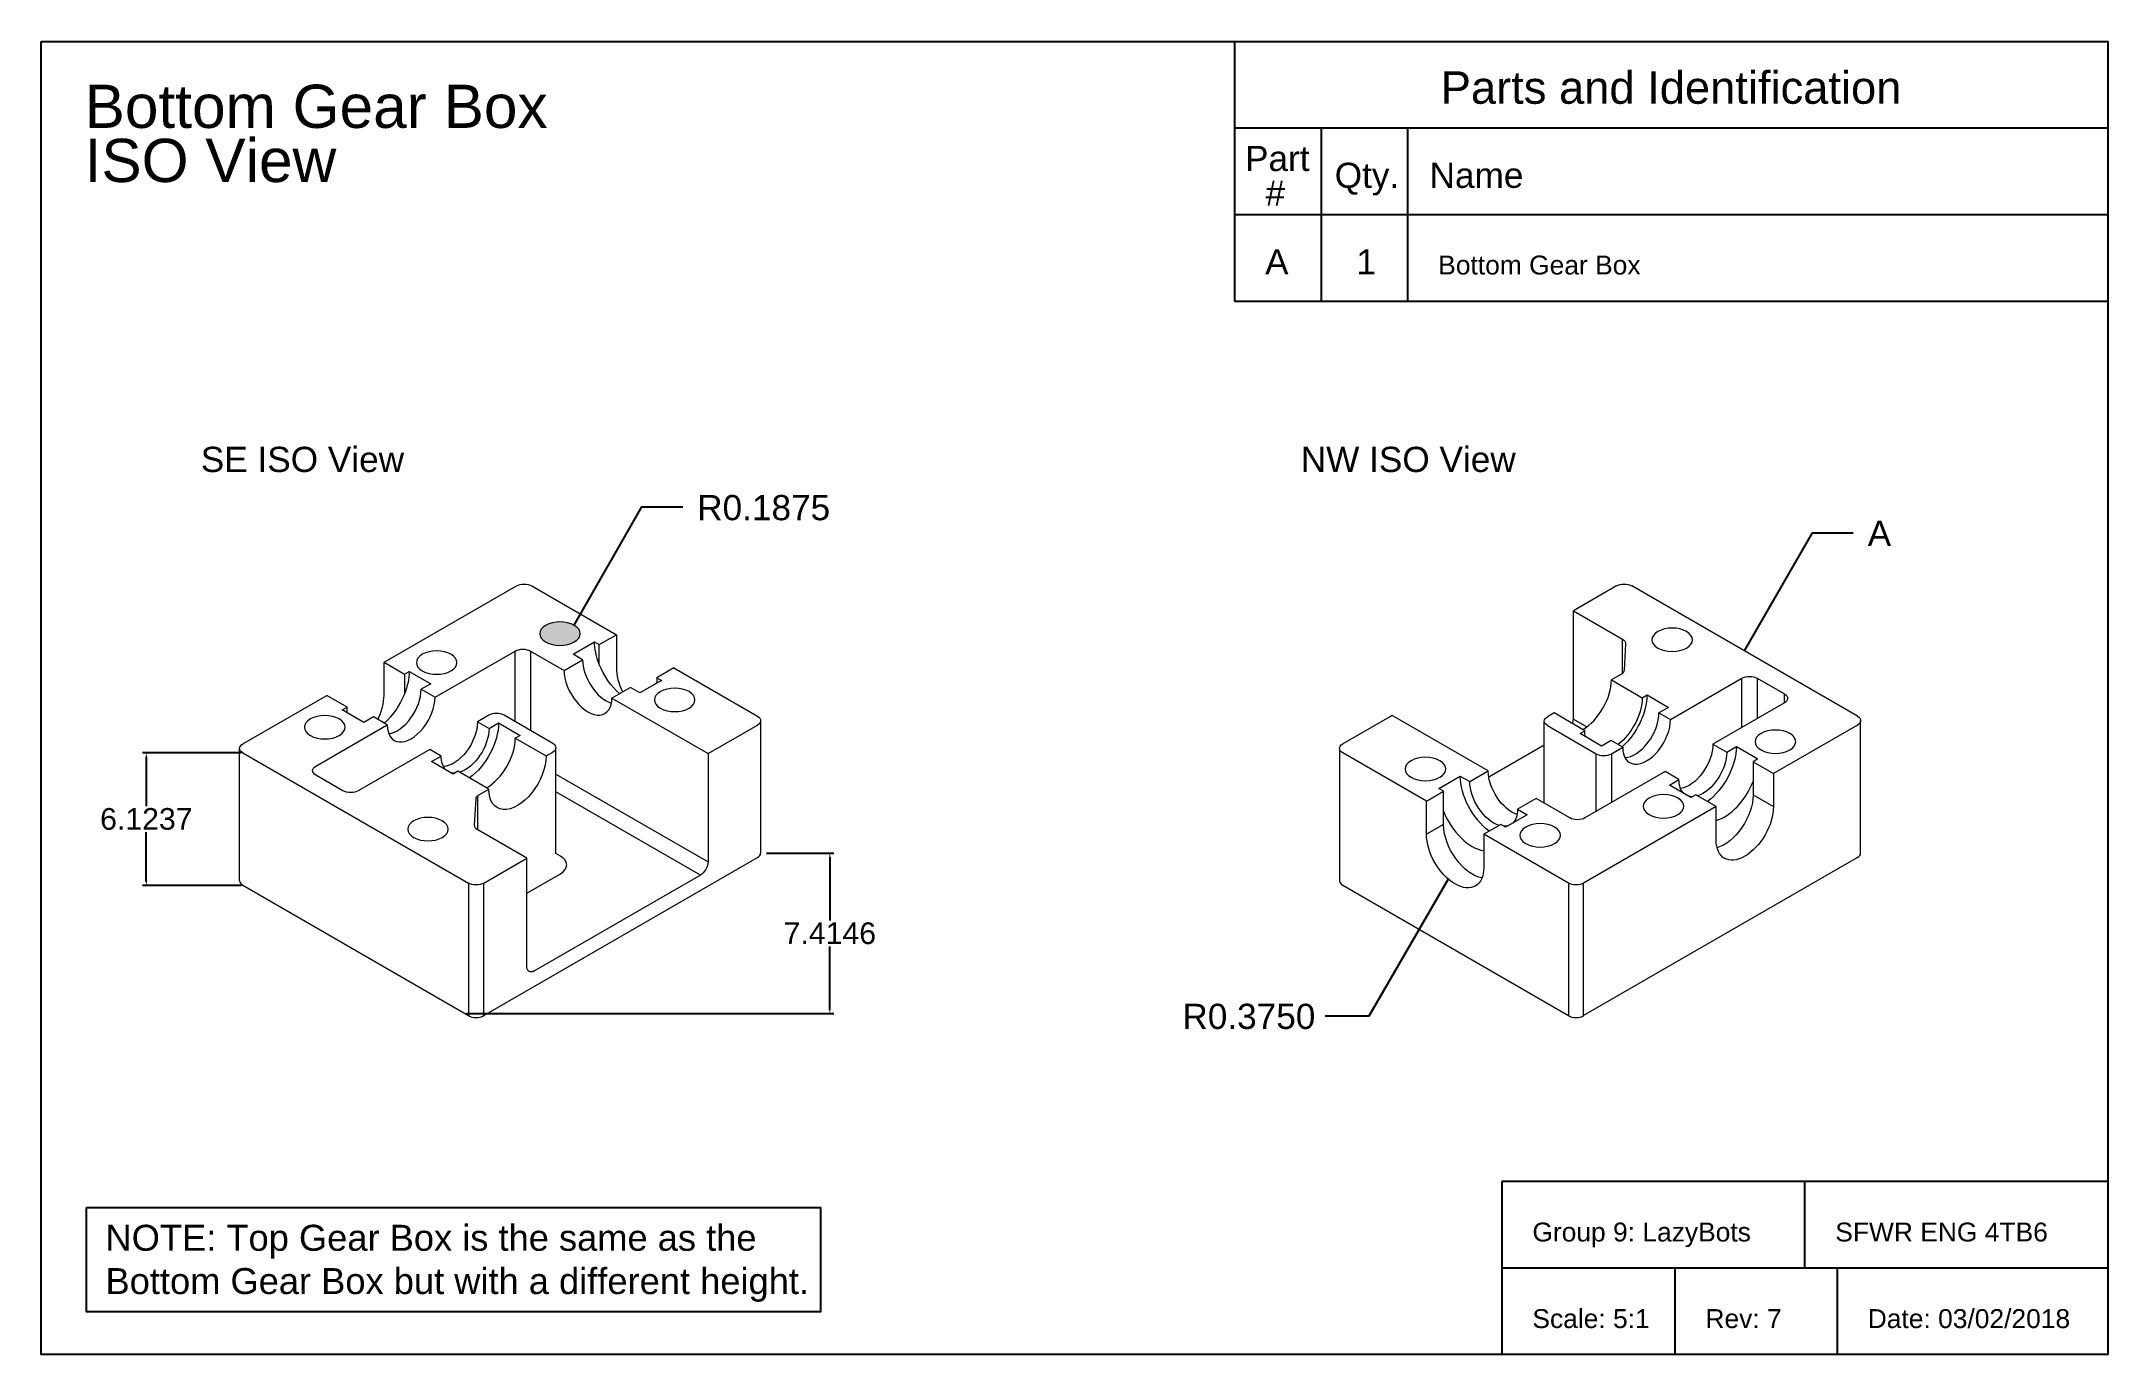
# Model space of a CAD drawing. Header units: inches. Extents: x 0 to 1256, y -61 to 0.
# Drawn here: x 738.5 to 834, y -60.7 to 0 of the extents above; entities that cross this region are included whole.
import ezdxf
from ezdxf.enums import TextEntityAlignment as Align

# ---------------------------------------------------------------- set-up
doc = ezdxf.new("R2010")
doc.units = ezdxf.units.IN
doc.header["$LTSCALE"] = 2
doc.header["$MEASUREMENT"] = 0
doc.styles.get("Standard").update_dxf_attribs({"font": 'arial.ttf'})
doc.dimstyles.get("Standard").update_dxf_attribs({"dimtxt": 0.18, "dimasz": 0.18, "dimexe": 0.18, "dimexo": 0.0625, "dimgap": 0.09, "dimtad": 0, "dimtih": 1, "dimtoh": 1, "dimdec": 4, "dimzin": 0, "dimdsep": 46, "dimtxsty": 'Standard', "dimcen": 0.09, "dimadec": 0, "dimazin": 0, "dimtfac": 1, "dimtdec": 4, "dimtofl": 0, "dimtmove": 0, "dimatfit": 3, "dimfxl": 1, "dimtolj": 1, "dimtzin": 0, "dimarcsym": 0})

msp = doc.modelspace()

# ---------------------------------------------------------------- texts
msp.add_text('Parts and Identification', height=1.4981879).set_placement((813.86012, -3.33288), align=Align.BOTTOM_CENTER)
for s, height, p in [('Bottom Gear Box', 1.9975839, (740.53295, -4)), ('ISO View', 1.997584, (740.53295, -6.5)), ('Part', 1.163935, (794.16747, -5.99162)), ('Qty.', 1.163935, (798.31364, -6.77084)), ('Name', 1.163935, (802.69877, -6.77084)), ('#', 1.16393, (795.11305, -7.59185)), ('A', 1.16393, (795.09662, -10.77084)), ('1', 1.16393, (799.31738, -10.77084)), ('Bottom Gear Box', 0.8729512, (803.09662, -10.77084)), ('SE ISO View', 1.163935, (745.90356, -19.89642)), ('NW ISO View', 1.163935, (796.74323, -19.89642)), ('R0.1875', 1.163935, (768.84679, -22.12436)), ('A', 1.16393, (822.9471, -23.31533)), ('R0.3750', 1.163935, (791.2718, -45.62933)), ('Group 9: LazyBots', 0.8729512, (807.44944, -55.44807)), ('SFWR ENG 4TB6', 0.8729512, (821.44944, -55.44807)), ('Scale: 5:1', 0.872951, (807.44944, -59.44807)), ('Rev: 7', 0.872951, (815.44853, -59.44807)), ('Date: 03/02/2018', 0.8729512, (822.94853, -59.44807))]:
    msp.add_text(s, height=height).set_placement(p)
at = {"insert": (741.49891, -54.67743), "char_height": 1.2, "attachment_point": 1}
msp.add_mtext_dynamic_manual_height_columns('NOTE: Top Gear Box is the same as the Bottom Gear Box but with a different height.', width=33.8835558, gutter_width=1, heights=[0], dxfattribs=at)

# ---------------------------------------------------------------- blocks, each defined once
blk = doc.blocks.new('*D16')
at = {"color": 0, "lineweight": -2, "transparency": 16777216}
for p, q in [((747.78, -32.87), (743.206, -32.87)), ((743.386, -33.05), (743.386, -35.331)), ((743.386, -38.814), (743.386, -36.533)), ((747.78, -38.994), (743.206, -38.994))]:
    blk.add_line(p, q, dxfattribs=at)
at = {"color": 0, "transparency": 16777216}
for points in [[(743.356, -33.05), (743.416, -33.05), (743.386, -32.87)], [(743.356, -38.814), (743.416, -38.814), (743.386, -38.994)]]:
    blk.add_solid(points, dxfattribs=at)
at = {"layer": 'Defpoints', "color": 0, "transparency": 16777216}
for p in [(743.386, -32.87), (747.843, -32.87), (747.843, -38.994)]:
    blk.add_point(p, dxfattribs=at)
at = {"color": 0, "transparency": 16777216, "insert": (743.386, -35.932), "char_height": 1, "attachment_point": 5}
blk.add_mtext('\\A1;6.1237', dxfattribs=at)
blk = doc.blocks.new('*D17')
at = {"color": 0, "lineweight": -2, "transparency": 16777216}
for p, q in [((772.049, -37.506), (775.157, -37.506)), ((774.977, -37.686), (774.977, -40.612)), ((774.977, -44.74), (774.977, -41.814)), ((758.171, -44.92), (775.157, -44.92))]:
    blk.add_line(p, q, dxfattribs=at)
at = {"color": 0, "transparency": 16777216}
for points in [[(774.947, -37.686), (775.007, -37.686), (774.977, -37.506)], [(774.947, -44.74), (775.007, -44.74), (774.977, -44.92)]]:
    blk.add_solid(points, dxfattribs=at)
at = {"layer": 'Defpoints', "color": 0, "transparency": 16777216}
for p in [(771.986, -37.506), (774.977, -37.506), (758.108, -44.92)]:
    blk.add_point(p, dxfattribs=at)
at = {"color": 0, "transparency": 16777216, "insert": (774.977, -41.213), "char_height": 1, "attachment_point": 5}
blk.add_mtext('\\A1;7.4146', dxfattribs=at)

# ---------------------------------------------------------------- dimensions: what is measured, and where the dimension line sits
dim = msp.add_linear_dim(base=(743.38555, -32.8698), p1=(747.84285, -38.99352), p2=(747.84285, -32.8698), angle=90, dimstyle='Standard', override={"dimtxt": 1})
dim.commit()
dim.dimension.update_dxf_attribs({"geometry": '*D16', "text_midpoint": (743.38555, -35.93166)})
dim = msp.add_linear_dim(base=(774.97704, -37.50578), p1=(758.10844, -44.92037), p2=(771.98646, -37.50578), angle=90, dimstyle='Standard', override={"dimtxt": 1})
dim.commit()
dim.dimension.update_dxf_attribs({"geometry": '*D17', "text_midpoint": (774.97704, -41.21307), "dimtype": 160})

# ---------------------------------------------------------------- hatches: boundary and pattern name
at = {"true_color": 0x939598}
h = msp.add_hatch(color=252, dxfattribs=at)
h.dxf.hatch_style = 1
edge = h.paths.add_edge_path()
edge.add_ellipse((762.50483, -27.36476), major_axis=(0.9375, 0), ratio=0.57735027, start_angle=0, end_angle=360, ccw=False)

# ---------------------------------------------------------------- linework, layer by layer
for p, q in [((793.68104, -4), (834.0392, -4)), ((797.68104, -4), (797.68104, -12)), ((801.68104, -4), (801.68104, -12)), ((793.68104, -8), (834.0392, -8)), ((793.68104, -12), (834.0392, -12)), ((834.03385, -52.67723), (806.03385, -52.67723)), ((806.03385, -52.67723), (806.03385, -60.67722)), ((820.03385, -52.67723), (820.03385, -56.67723)), ((834.03385, -56.67723), (806.03385, -56.67723)), ((814.03295, -56.67723), (814.03295, -60.67722)), ((821.53295, -56.67723), (821.53295, -60.67722))]:
    msp.add_line(p, q)
at = {"linetype": 'Continuous', "lineweight": 0, "extrusion": (-4.95806e-18, 0.816497, 0.57735)}
for p, q in [((754.37429, -28.69063), (760.49597, -25.15627)), ((761.20308, -25.15627), (765.11164, -27.41288)), ((764.32268, -27.86838), (765.11164, -27.41288)), ((765.11164, -27.41288), (765.11164, -28.94381)), ((756.73107, -30.30647), (760.43441, -28.16834)), ((760.43441, -31.43255), (760.43441, -28.16834)), ((761.14152, -28.16834), (762.69403, -29.06468)), ((761.14152, -28.16834), (761.14152, -31.8408)), ((762.69403, -29.06468), (763.55001, -28.57048)), ((763.10807, -28.31532), (764.10244, -27.74122)), ((763.55001, -28.57048), (763.10807, -28.31532)), ((764.10244, -27.74122), (764.32268, -27.86838)), ((764.32268, -28.78709), (764.32268, -27.86838)), ((754.37429, -28.69063), (755.31614, -29.2344)), ((754.37429, -30.22156), (754.37429, -28.69063)), ((755.31614, -29.2344), (755.53711, -29.10683)), ((755.31614, -29.2344), (755.31614, -30.1545)), ((755.53711, -29.10683), (756.53148, -29.68092)), ((767.19603, -29.52731), (766.20166, -30.10141)), ((767.76329, -28.94381), (766.97433, -29.39931)), ((766.97433, -29.39931), (767.19603, -29.52731)), ((766.97433, -29.39931), (766.97433, -29.6553)), ((767.76329, -28.94381), (771.6329, -31.17793)), ((747.84285, -32.46155), (751.72264, -30.22156)), ((752.66449, -30.76533), (751.72264, -30.22156)), ((756.53148, -29.68092), (756.08953, -29.93608)), ((756.08953, -29.93608), (756.73107, -30.30647)), ((765.75972, -29.84625), (764.90374, -30.34045)), ((764.90374, -30.34045), (769.34715, -32.90586)), ((766.20166, -30.10141), (765.75972, -29.84625)), ((752.44352, -30.89291), (752.66449, -30.76533)), ((753.43788, -31.46701), (752.44352, -30.89291)), ((752.66449, -31.02049), (752.66449, -30.76533)), ((753.87983, -31.21186), (753.43788, -31.46701)), ((754.52136, -31.58224), (753.87983, -31.21185)), ((759.2148, -31.13665), (758.69189, -31.43855)), ((758.69189, -31.43855), (759.2246, -31.74611)), ((759.2246, -31.74611), (759.66654, -31.49095)), ((759.66654, -31.49095), (760.66091, -32.06505)), ((762.16833, -32.43363), (759.92191, -31.13665)), ((771.77935, -31.38205), (771.77935, -37.50578)), ((751.21887, -33.48894), (754.52136, -31.58224)), ((760.66091, -32.06505), (760.43994, -32.19263)), ((760.43994, -32.19263), (761.8664, -33.0162)), ((769.34715, -32.90586), (771.6329, -31.58618)), ((747.6964, -38.7894), (747.6964, -32.66568)), ((747.84285, -32.8698), (758.27267, -38.89146)), ((756.48219, -32.71433), (753.1797, -34.62102)), ((757.01489, -33.02188), (756.48219, -32.71433)), ((756.57295, -33.27704), (757.01489, -33.02188)), ((757.56732, -33.85114), (756.57295, -33.27704)), ((761.8664, -33.0162), (762.16833, -32.84187)), ((762.31478, -37.52322), (762.31478, -32.63775)), ((769.34715, -32.90586), (769.34715, -37.9109)), ((752.47259, -34.62102), (751.21887, -33.89718)), ((757.78829, -33.72356), (757.56732, -33.85114)), ((759.21475, -34.54713), (757.78829, -33.72356)), ((762.31478, -33.85076), (769.34715, -37.9109)), ((758.55519, -36.21601), (758.6285, -34.98588)), ((758.70695, -34.8403), (759.21475, -34.54713)), ((758.70695, -36.4333), (758.70695, -34.8403)), ((768.9936, -38.52328), (762.31478, -34.66726)), ((758.55519, -36.21601), (758.55519, -36.23587)), ((760.9722, -37.74114), (758.70134, -36.43006)), ((758.97978, -45.01519), (771.6329, -37.7099)), ((758.97978, -38.89146), (760.9722, -37.74114)), ((760.9722, -42.74619), (760.9722, -37.74114)), ((762.52189, -37.64279), (762.31478, -37.52322)), ((747.84285, -38.99352), (758.27267, -45.01519)), ((758.27267, -38.89146), (758.27267, -45.01519)), ((758.97978, -45.01519), (758.97978, -38.89146)), ((760.9722, -39.354), (762.52189, -38.45929)), ((768.9936, -38.52328), (761.32575, -42.95031))]:
    msp.add_line(p, q, dxfattribs=at)
at = {"linetype": 'Continuous', "lineweight": 0, "extrusion": (1.25969e-16, 0.816497, 0.57735)}
for p, q in [((811.33565, -25.15627), (809.34323, -26.30659)), ((822.47258, -31.17793), (812.04276, -25.15627)), ((809.34323, -26.30659), (811.61409, -27.61767)), ((809.34323, -31.31164), (809.34323, -26.30659)), ((811.61409, -29.20224), (811.61409, -27.61767)), ((811.76024, -27.83172), (811.68693, -29.06185)), ((811.60848, -29.20743), (811.10068, -29.50061)), ((811.10068, -29.50061), (812.52714, -30.32417)), ((813.83324, -31.3334), (817.13573, -29.42671)), ((817.13573, -31.69088), (817.13573, -29.42671)), ((817.84284, -29.42671), (819.09656, -30.15055)), ((817.84284, -29.42671), (817.84284, -31.28263)), ((812.52714, -30.32417), (812.74811, -30.19659)), ((812.74811, -30.19659), (813.74248, -30.77069)), ((819.09656, -30.5588), (815.79407, -32.46549)), ((819.09656, -30.5588), (819.09656, -30.15055)), ((800.96828, -31.14187), (798.68252, -32.46155)), ((805.41169, -33.70728), (800.96828, -31.14187)), ((808.00065, -35.20201), (808.00065, -31.40998)), ((808.44903, -31.03154), (808.1471, -31.20586)), ((809.87549, -31.8551), (808.44903, -31.03154)), ((809.34323, -31.31164), (809.96568, -31.67101)), ((813.74248, -30.77069), (813.30054, -31.02585)), ((813.30054, -31.02585), (813.83324, -31.3334)), ((822.61903, -37.50578), (822.61903, -31.38205)), ((808.1471, -31.61411), (810.39352, -32.91108)), ((809.65452, -31.98268), (809.87549, -31.8551)), ((810.64889, -32.55678), (809.65452, -31.98268)), ((811.09083, -32.30162), (810.64889, -32.55678)), ((811.62354, -32.60918), (811.09083, -32.30162)), ((815.79407, -32.46549), (816.4356, -32.83588)), ((822.47258, -31.58618), (818.59279, -33.82618)), ((798.53608, -32.66568), (798.53608, -38.7894)), ((802.55214, -35.10392), (798.68252, -32.8698)), ((805.43423, -33.97675), (808.00065, -32.49502)), ((810.39352, -35.5835), (810.39352, -32.91108)), ((811.10063, -32.91108), (811.62354, -32.60918)), ((811.10063, -32.91108), (811.10063, -35.17525)), ((816.4356, -32.83588), (816.87754, -32.58072)), ((816.87754, -32.58072), (817.87191, -33.15482)), ((817.87191, -33.15482), (817.65094, -33.2824)), ((817.65094, -33.2824), (818.59279, -33.82618)), ((817.65094, -33.2824), (817.65094, -34.81333)), ((803.1194, -34.52042), (804.11377, -33.94632)), ((804.11377, -33.94632), (804.55571, -34.20148)), ((804.55571, -34.20148), (805.41169, -33.70728)), ((813.58436, -33.74127), (809.88101, -35.87939)), ((814.2259, -34.11165), (813.58436, -33.74127)), ((813.78395, -34.36681), (814.2259, -34.11165)), ((814.77832, -34.94091), (813.78395, -34.36681)), ((818.59279, -33.82618), (818.59279, -35.35711)), ((802.55214, -35.10392), (803.3411, -34.64842)), ((802.55214, -36.63485), (802.55214, -35.10392)), ((803.3411, -34.64842), (803.1194, -34.52042)), ((803.3411, -36.17935), (803.3411, -34.64842)), ((807.6214, -34.98305), (806.76542, -35.47726)), ((809.17391, -35.87939), (807.6214, -34.98305)), ((814.99929, -34.81333), (814.77832, -34.94091)), ((815.94114, -35.35711), (814.99929, -34.81333)), ((817.65094, -34.81333), (818.59279, -35.35711)), ((803.3411, -36.17935), (802.55214, -36.63485)), ((805.99275, -36.17935), (805.20379, -36.63485)), ((806.21299, -36.30651), (805.99275, -36.17935)), ((807.20736, -35.73241), (806.21299, -36.30651)), ((806.76542, -35.47726), (807.20736, -35.73241)), ((815.94114, -35.35711), (809.81946, -38.89146)), ((815.94114, -36.88804), (815.94114, -35.35711)), ((809.11235, -38.89146), (805.20379, -36.63485)), ((805.20379, -36.63485), (805.20379, -38.16579)), ((822.47258, -37.7099), (809.81946, -45.01519)), ((798.68252, -38.99352), (809.11235, -45.01519)), ((809.11235, -38.89146), (809.11235, -45.01519)), ((809.81946, -45.01519), (809.81946, -38.89146))]:
    msp.add_line(p, q, dxfattribs=at)
msp.add_lwpolyline([(738.53295, 0), (834.0392, 0), (834.0392, -60.67722), (738.53295, -60.67722)], close=True)
for points in [[(793.68104, 0), (793.68104, -12)], [(763.15736, -26.97613), (766.29417, -21.50919), (768.18036, -21.50919)], [(817.25767, -28.1671), (820.39448, -22.70016), (822.28067, -22.70016)], [(803.56036, -38.70331), (799.88918, -45.04278), (797.87263, -45.04278)]]:
    msp.add_lwpolyline(points)
at = {"elevation": 0}
msp.add_lwpolyline([(740.62057, -53.87304), (774.54992, -53.87304), (774.54992, -58.70132), (740.62057, -58.70132)], close=True, dxfattribs=at)
at = {"linetype": 'Continuous', "lineweight": 0, "extrusion": (3.22676e-17, 3.88578e-16, -1)}
msp.add_ellipse((760.84953, -25.36039), major_axis=(0.5, 0), ratio=0.57735027, start_param=-2.35619449, end_param=-0.78539816, dxfattribs=at)
at = {"linetype": 'Continuous', "lineweight": 0, "extrusion": (-1.09078e-16, 2.5227e-29, -1)}
msp.add_ellipse((811.6892, -25.36039), major_axis=(0.5, 0), ratio=0.57735027, start_param=-2.35619449, end_param=-0.78539816, dxfattribs=at)
at = {"linetype": 'Continuous', "lineweight": 0, "extrusion": (-9.87855e-17, 3.88578e-16, -1)}
for centre in [(762.50483, -27.36476), (756.80438, -28.70373), (767.80805, -30.42656), (751.63305, -31.6894), (756.40445, -36.39805)]:
    msp.add_ellipse(centre, major_axis=(0.9375, 0), ratio=0.57735027, start_param=-5.49778714, end_param=0.78539816, dxfattribs=at)
at = {"linetype": 'Continuous', "lineweight": 0, "extrusion": (-8.01234e-18, 9.17349e-33, -1)}
msp.add_ellipse((811.26053, -27.82179), major_axis=(0.5, 0), ratio=0.57735027, start_param=-0.78539816, end_param=0.03439316, dxfattribs=at)
at = {"linetype": 'Continuous', "lineweight": 0, "extrusion": (2.82615e-17, -1.11022e-16, -1)}
for centre in [(813.91098, -27.64969), (818.68238, -32.35834), (802.50738, -33.62117), (813.51105, -35.344), (807.8106, -36.68297)]:
    msp.add_ellipse(centre, major_axis=(-0.9375, 0), ratio=0.57735027, start_param=-5.49778714, end_param=0.78539816, dxfattribs=at)
at = {"linetype": 'Continuous', "lineweight": 0, "extrusion": (-2.32435e-17, 2.77556e-16, -1)}
msp.add_ellipse((760.78797, -28.37246), major_axis=(0.5, 0), ratio=0.57735027, start_param=-2.35619449, end_param=-0.78539816, dxfattribs=at)
at = {"linetype": 'Continuous', "lineweight": 0}
for centre, major_axis, start_param, end_param in [((764.65486, -29.20849), (0.78125, -1.35316), -2.35628809, -0.5797656), ((763.79888, -29.70269), (0.78125, -1.35316), -2.35628809, 0.78549176), ((766.43747, -29.70927), (0.9375, -1.6238), -2.35619449, -1.6885333), ((809.77486, -30.26619), (0.9375, 1.6238), -2.35611649, -0.78532016), ((753.04846, -30.98702), (0.9375, 1.6238), -1.4526708, -0.78539816), ((755.62621, -30.94448), (-0.78125, -1.35316), -0.78549176, 2.35628809), ((754.98468, -30.57409), (0.78125, 1.35316), -2.71850222, -0.78530456), ((759.56836, -31.34078), (-0.5, 0), -2.35619449, -0.78539816), ((808.98968, -31.51576), (0.25, 0.43301), -1.26814363, -0.78539816), ((812.72839, -31.97141), (-0.78125, -1.35316), -0.78549176, 2.35628809), ((812.19569, -31.66386), (-0.78125, -1.35316), 0.34790568, 2.35628809), ((759.11411, -32.95821), (0.9375, 1.6238), -2.35611649, -0.78532016), ((810.74707, -32.70696), (0.5, 0), -2.35619449, -0.78539816), ((816.32512, -34.04798), (1.09375, 1.89443), -2.60705726, -1.32649743), ((804.6662, -35.41359), (1.09375, -1.89443), -1.81418784, -0.43044045), ((761.81478, -38.05104), (1, 0), -0.78539816, 0.78539816), ((771.27935, -37.50578), (0.5, 0), -0.78539816, 0), ((822.11903, -37.50578), (0.5, 0), -0.78539816, 0), ((748.1964, -38.7894), (-0.5, 0), 0, 0.78539816), ((799.03608, -38.7894), (-0.5, 0), 0, 0.78539816), ((758.62623, -44.81106), (0.5, 0), -2.35619449, -0.78539816), ((809.4659, -44.81106), (0.5, 0), -2.35619449, -0.78539816)]:
    msp.add_ellipse(centre, major_axis=major_axis, ratio=0.57735027, start_param=start_param, end_param=end_param, dxfattribs=at)
at = {"linetype": 'Continuous', "lineweight": 0, "extrusion": (-1.9168e-17, 1.31341e-16, -1)}
msp.add_ellipse((765.64923, -28.63439), major_axis=(-1.09375, 1.89443), ratio=0.57735027, start_param=-1.32558869, end_param=-0.78533131, dxfattribs=at)
at = {"linetype": 'Continuous', "lineweight": 0, "extrusion": (2.15758e-16, 1.64541e-16, -1)}
msp.add_ellipse((753.99031, -29.99999), major_axis=(-1.09375, -1.89443), ratio=0.57735027, start_param=-2.35626135, end_param=-1.81509521, dxfattribs=at)
at = {"linetype": 'Continuous', "lineweight": 0, "extrusion": (-8.75605e-17, 2.77556e-17, -1)}
msp.add_ellipse((765.64923, -28.63439), major_axis=(-1.09375, 1.89443), ratio=0.57735027, start_param=-2.1002121, end_param=-1.32558869, dxfattribs=at)
at = {"linetype": 'Continuous', "lineweight": 0, "extrusion": (-5.81485e-17, 1.61632e-29, -1)}
msp.add_ellipse((811.18722, -29.05192), major_axis=(0.5, 0), ratio=0.57735027, start_param=0.03439316, end_param=0.56888223, dxfattribs=at)
at = {"linetype": 'Continuous', "lineweight": 0, "extrusion": (-2.72497e-17, -1.11022e-16, -1)}
msp.add_ellipse((817.48929, -29.63084), major_axis=(0.5, 0), ratio=0.57735027, start_param=-2.35619449, end_param=-0.78539816, dxfattribs=at)
at = {"linetype": 'Continuous', "lineweight": 0, "extrusion": (2.91588e-16, 1.84859e-16, -1)}
msp.add_ellipse((753.99031, -29.99999), major_axis=(-1.09375, -1.89443), ratio=0.57735027, start_param=-1.81509521, end_param=-1.04138055, dxfattribs=at)
at = {"linetype": 'Continuous', "lineweight": 0, "extrusion": (-4.37803e-17, -2.03185e-17, -1)}
msp.add_ellipse((811.20132, -31.08976), major_axis=(-0.9375, -1.6238), ratio=0.57735027, start_param=-2.35627249, end_param=-0.94072719, dxfattribs=at)
at = {"linetype": 'Continuous', "lineweight": 0, "extrusion": (8.3842e-17, 3.41963e-17, -1)}
msp.add_ellipse((811.20132, -31.08976), major_axis=(-1.09375, -1.89443), ratio=0.57735027, start_param=-2.35626135, end_param=-1.04138055, dxfattribs=at)
at = {"linetype": 'Continuous', "lineweight": 0, "extrusion": (-8.01234e-18, 1.13974e-32, -1)}
msp.add_ellipse((818.74301, -30.35467), major_axis=(0.5, 0), ratio=0.57735027, start_param=-0.78539816, end_param=0.78539816, dxfattribs=at)
at = {"linetype": 'Continuous', "lineweight": 0, "extrusion": (2.56395e-16, 1.28814e-17, -1)}
msp.add_ellipse((757.58704, -32.07656), major_axis=(-0.78125, -1.35316), ratio=0.57735027, start_param=-2.35628809, end_param=-0.34790568, dxfattribs=at)
at = {"linetype": 'Continuous', "lineweight": 0, "extrusion": (3.21069e-16, -1.52656e-16, -1)}
msp.add_ellipse((758.11974, -32.38412), major_axis=(-1.09375, -1.89443), ratio=0.57735027, start_param=-2.35626135, end_param=-0.91971819, dxfattribs=at)
at = {"linetype": 'Continuous', "lineweight": 0, "extrusion": (-7.49668e-17, 4.996e-16, -1)}
for centre in [(771.27935, -31.38205), (761.81478, -32.63775)]:
    msp.add_ellipse(centre, major_axis=(0.5, 0), ratio=0.57735027, start_param=-0.78539816, end_param=0.78539816, dxfattribs=at)
at = {"linetype": 'Continuous', "lineweight": 0, "extrusion": (-6.35235e-17, -1.66533e-16, -1)}
for centre in [(808.50065, -31.40998), (799.03608, -32.66568)]:
    msp.add_ellipse(centre, major_axis=(-0.5, 0), ratio=0.57735027, start_param=-0.78539816, end_param=0.78539816, dxfattribs=at)
at = {"linetype": 'Continuous', "lineweight": 0, "extrusion": (1.20185e-17, -1.11022e-16, -1)}
msp.add_ellipse((822.11903, -31.38205), major_axis=(0.5, 0), ratio=0.57735027, start_param=-0.78539816, end_param=0.78539816, dxfattribs=at)
at = {"linetype": 'Continuous', "lineweight": 0, "extrusion": (5.7526e-19, 4.44089e-16, -1)}
msp.add_ellipse((748.1964, -32.66568), major_axis=(-0.5, 0), ratio=0.57735027, start_param=-0.78539816, end_param=0.78539816, dxfattribs=at)
at = {"linetype": 'Continuous', "lineweight": 0, "extrusion": (2.87869e-16, 1.22907e-16, -1)}
for centre, major_axis, start_param, end_param in [((758.11974, -32.38412), (-0.78125, -1.35316), -2.35628809, -0.55772424), ((761.32575, -42.54206), (-0.25, -0.43301), -0.78539816, 0.78539816)]:
    msp.add_ellipse(centre, major_axis=major_axis, ratio=0.57735027, start_param=start_param, end_param=end_param, dxfattribs=at)
at = {"linetype": 'Continuous', "lineweight": 0, "extrusion": (5.9805e-17, 4.80741e-17, -1)}
msp.add_ellipse((811.20132, -31.08976), major_axis=(0.9375, 1.6238), ratio=0.57735027, start_param=-2.54082625, end_param=-2.35611649, dxfattribs=at)
at = {"linetype": 'Continuous', "lineweight": 0, "extrusion": (3.20494e-17, 0, -1)}
msp.add_ellipse((814.68922, -33.1035), major_axis=(-0.78125, -1.35316), ratio=0.57735027, start_param=-2.35628809, end_param=-0.42309043, dxfattribs=at)
at = {"linetype": 'Continuous', "lineweight": 0, "extrusion": (1.88002e-16, 1.16467e-16, -1)}
msp.add_ellipse((758.11974, -32.38412), major_axis=(-0.78125, -1.35316), ratio=0.57735027, start_param=0.14236686, end_param=0.78549176, dxfattribs=at)
at = {"linetype": 'Continuous', "lineweight": 0, "extrusion": (2.12039e-16, 1.02589e-16, -1)}
msp.add_ellipse((760.54057, -33.78178), major_axis=(-0.9375, -1.6238), ratio=0.57735027, start_param=-2.35627249, end_param=0.78547616, dxfattribs=at)
at = {"linetype": 'Continuous', "lineweight": 0, "extrusion": (-6.40988e-17, 5.55112e-17, -1)}
msp.add_ellipse((815.33075, -33.47389), major_axis=(-0.78125, -1.35316), ratio=0.57735027, start_param=-2.35628809, end_param=-0.55772424, dxfattribs=at)
at = {"linetype": 'Continuous', "lineweight": 0, "extrusion": (5.60864e-17, -1.38778e-17, -1)}
msp.add_ellipse((815.33075, -33.47389), major_axis=(-1.09375, -1.89443), ratio=0.57735027, start_param=-2.35626135, end_param=-0.91971819, dxfattribs=at)
at = {"linetype": 'Continuous', "lineweight": 0, "extrusion": (-5.95173e-17, 4.44089e-16, -1)}
msp.add_ellipse((751.57242, -33.69306), major_axis=(-0.5, 0), ratio=0.57735027, start_param=-0.78539816, end_param=0.78539816, dxfattribs=at)
at = {"linetype": 'Continuous', "lineweight": 0, "extrusion": (1.12173e-16, 9.61481e-17, -1)}
msp.add_ellipse((758.11974, -32.38412), major_axis=(-0.78125, -1.35316), ratio=0.57735027, start_param=-0.33415659, end_param=-0.14236686, dxfattribs=at)
at = {"linetype": 'Continuous', "lineweight": 0, "extrusion": (-1.08454e-16, -1.45219e-16, -1)}
msp.add_ellipse((805.66057, -34.83949), major_axis=(-1.09375, 1.89443), ratio=0.57735027, start_param=-2.22229032, end_param=-0.78533131, dxfattribs=at)
at = {"linetype": 'Continuous', "lineweight": 0, "extrusion": (-8.81358e-17, -6.93889e-17, -1)}
msp.add_ellipse((805.66057, -34.83949), major_axis=(-0.78125, 1.35316), ratio=0.57735027, start_param=-2.58474389, end_param=-0.78530456, dxfattribs=at)
at = {"linetype": 'Continuous', "lineweight": 0, "extrusion": (1.54494e-17, -1.37781e-16, -1)}
msp.add_ellipse((806.51655, -34.34529), major_axis=(-0.78125, 1.35316), ratio=0.57735027, start_param=-2.56182705, end_param=-0.78530456, dxfattribs=at)
at = {"linetype": 'Continuous', "lineweight": 0, "extrusion": (-1.12173e-16, 8.32667e-17, -1)}
msp.add_ellipse((815.33075, -33.47389), major_axis=(-0.78125, -1.35316), ratio=0.57735027, start_param=0.14236686, end_param=0.78549176, dxfattribs=at)
at = {"linetype": 'Continuous', "lineweight": 0, "extrusion": (-3.86929e-17, 4.996e-16, -1)}
msp.add_ellipse((752.82614, -34.4169), major_axis=(-0.5, 0), ratio=0.57735027, start_param=-2.35619449, end_param=-0.78539816, dxfattribs=at)
at = {"linetype": 'Continuous', "lineweight": 0, "extrusion": (-3.41115e-17, 2.77556e-16, -1)}
msp.add_ellipse((759.12821, -34.99581), major_axis=(-0.5, 0), ratio=0.57735027, start_param=0.03439316, end_param=0.56888223, dxfattribs=at)
at = {"linetype": 'Continuous', "lineweight": 0, "extrusion": (1.24479e-16, -1.17463e-16, -1)}
msp.add_ellipse((815.33075, -33.47389), major_axis=(-0.78125, -1.35316), ratio=0.57735027, start_param=-0.33415659, end_param=-0.14236686, dxfattribs=at)
at = {"linetype": 'Continuous', "lineweight": 0, "extrusion": (7.64049e-17, -8.97074e-17, -1)}
msp.add_ellipse((816.32512, -35.5788), major_axis=(-0.9375, -1.6238), ratio=0.57735027, start_param=-2.35619449, end_param=-0.52627908, dxfattribs=at)
at = {"linetype": 'Continuous', "lineweight": 0, "extrusion": (3.14741e-17, 4.44089e-16, -1)}
msp.add_ellipse((759.0549, -36.22594), major_axis=(-0.5, 0), ratio=0.57735027, start_param=-0.78539816, end_param=0.03439316, dxfattribs=at)
at = {"linetype": 'Continuous', "lineweight": 0, "extrusion": (8.01234e-18, -1.38778e-17, -1)}
msp.add_ellipse((804.66692, -36.94481), major_axis=(-0.9375, 1.6238), ratio=0.57735027, start_param=-2.70728992, end_param=-0.78539816, dxfattribs=at)
at = {"linetype": 'Continuous', "lineweight": 0, "extrusion": (2.48383e-16, 1.249e-16, -1)}
msp.add_ellipse((805.66057, -34.83949), major_axis=(0.78125, -1.35316), ratio=0.57735027, start_param=0.14236686, end_param=0.33415659, dxfattribs=at)
at = {"linetype": 'Continuous', "lineweight": 0, "extrusion": (-1.60247e-17, -2.77556e-17, -1)}
msp.add_ellipse((805.66057, -34.83949), major_axis=(0.78125, -1.35316), ratio=0.57735027, start_param=-0.78549176, end_param=-0.14236686, dxfattribs=at)
at = {"linetype": 'Continuous', "lineweight": 0, "extrusion": (1.59315e-16, -1.11022e-16, -1)}
msp.add_ellipse((809.52746, -35.67527), major_axis=(-0.5, 0), ratio=0.57735027, start_param=-2.35619449, end_param=-0.78539816, dxfattribs=at)
at = {"linetype": 'Continuous', "lineweight": 0, "extrusion": (-1.60247e-17, 2.77556e-17, -1)}
msp.add_ellipse((817.26697, -36.12257), major_axis=(-0.9375, -1.6238), ratio=0.57735027, start_param=-2.35619449, end_param=0.78539816, dxfattribs=at)
at = {"linetype": 'Continuous', "lineweight": 0, "extrusion": (2.83308e-17, 6.19519e-17, -1)}
msp.add_ellipse((803.87796, -37.40032), major_axis=(0.9375, -1.6238), ratio=0.57735027, start_param=-0.78539816, end_param=2.35619449, dxfattribs=at)
at = {"linetype": 'Continuous', "lineweight": 0, "extrusion": (3.80299e-16, 5.44432e-18, -1)}
msp.add_ellipse((768.9936, -38.11503), major_axis=(-0.25, -0.43301), ratio=0.57735027, start_param=-2.35619449, end_param=-0.78539816, dxfattribs=at)
at = {"linetype": 'Continuous', "lineweight": 0, "extrusion": (-3.86929e-17, 3.33067e-16, -1)}
msp.add_ellipse((758.62623, -38.68734), major_axis=(-0.5, 0), ratio=0.57735027, start_param=-2.35619449, end_param=-0.78539816, dxfattribs=at)
at = {"linetype": 'Continuous', "lineweight": 0, "extrusion": (8.23061e-18, -5.55112e-17, -1)}
msp.add_ellipse((809.4659, -38.68734), major_axis=(-0.5, 0), ratio=0.57735027, start_param=-2.35619449, end_param=-0.78539816, dxfattribs=at)

msp.set_redraw_order([(e.dxf.handle, doc.entitydb.next_handle()) for e in msp.query("TEXT MTEXT ATTDEF DIMENSION ARC_DIMENSION")])  # texts and dimensions are drawn at this point

doc.saveas('drawing.dxf')
